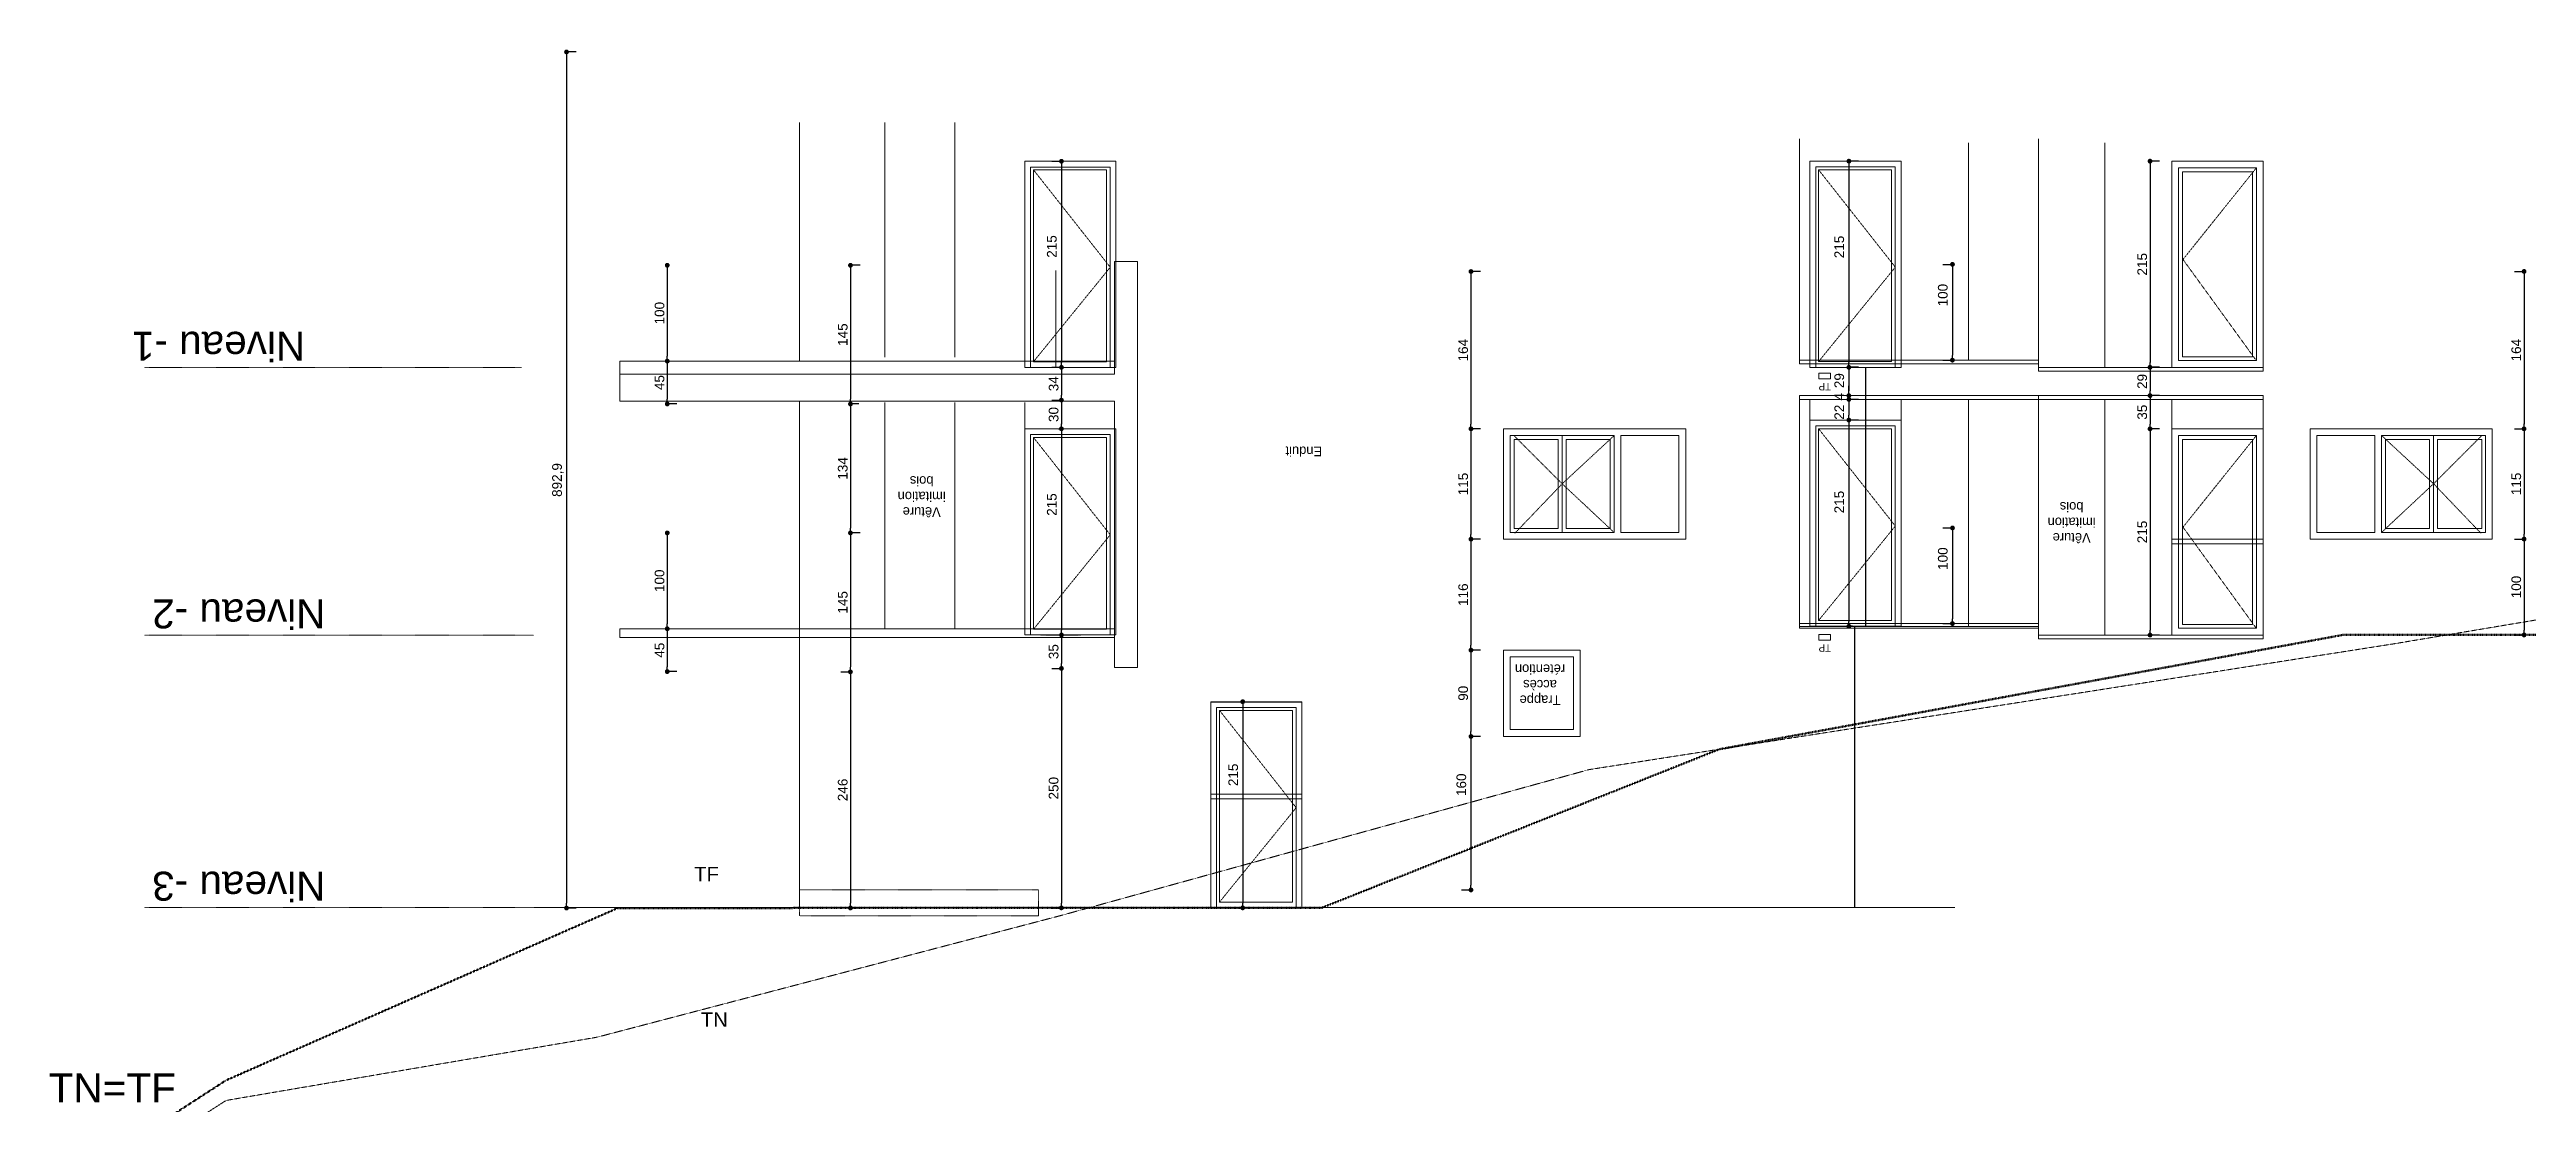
# Model space of a CAD drawing. Header units: centimetres. Extents: x -4990 to 114398, y -61489 to -12305.
# Drawn here: x 64645 to 67228, y -41263 to -40165 of the extents above; entities that cross this region are included whole.
import ezdxf

# ---------------------------------------------------------------- set-up
doc = ezdxf.new("R2010")
doc.units = ezdxf.units.CM
doc.header["$LTSCALE"] = 0.5
for name, pattern in [('Style de ligne -1', [0.41664, 0.20828, -0.20836]), ('Style de ligne -12', [0.738189, 0.492126, -0.246063]), ('Style de ligne -13', [0.147638, 0.098425, -0.049213])]:
    doc.linetypes.add(name, pattern=pattern)
doc.layers.get('0').update_dxf_attribs({"linetype": 'CONTINUOUS'})
doc.layers.get('DEFPOINTS').update_dxf_attribs({"linetype": 'CONTINUOUS'})
doc.layers.add('1-Façade Nord', color=7, linetype='CONTINUOUS')
doc.styles.add('ARIAL', font='arial.ttf')
doc.styles.add('Futura Std Book', font='')
doc.styles.add('Helvetica', font='')
doc.styles.get('Futura Std Book').set_extended_font_data('Futura Std Book')
doc.styles.get('Helvetica').set_extended_font_data('Helvetica')
doc.dimstyles.new('IS', dxfattribs={"dimtxt": 10.08724, "dimasz": 5.007446, "dimexe": 2, "dimexo": 10, "dimgap": 3, "dimtad": 1, "dimdec": 1, "dimtxsty": 'Helvetica', "dimblk": 'DOT', "dimblk1": 'DOT', "dimblk2": 'DOT', "dimcen": 0, "dimdle": 10, "dimazin": 0, "dimtfac": 0.8, "dimtdec": 1, "dimtix": 1, "dimtmove": 0, "dimatfit": 0, "dimldrblk": 'VW_FILLEDARROW-1', "dimfxl": 10, "dimfxlon": 1, "dimfrac": 2, "dimtolj": 1, "dimarcsym": 0})

msp = doc.modelspace()

# ---------------------------------------------------------------- texts
at = {"layer": '1-Façade Nord', "color": 7, "line_spacing_factor": 0.962448}
for s, insert, char_height, attachment_point, rotation, style in [('\\pt249.99;Niveau -1', (64911.708, -40489.827), 30.2066, 1, 180, 'ARIAL'), ('\\pt31.966;TP', (66496.186, -40520.723), 7.55165, 2, 180.002798, 'Futura Std Book'), ('\\pt249.99;Niveau -2', (64932.855, -40768.912), 30.2066, 1, 180, 'ARIAL'), ('\\pt31.966;TP', (66496.186, -40793.252), 7.55165, 2, 180.002798, 'Futura Std Book'), ('\\pt249.99;Niveau -3', (64932.854, -41052.883), 30.2066, 1, 180, 'ARIAL')]:
    msp.add_mtext(s, dxfattribs=dict(at, insert=insert, char_height=char_height, attachment_point=attachment_point, rotation=rotation, style=style))
at = {"layer": '1-Façade Nord', "color": 7, "char_height": 10.06887, "attachment_point": 2, "rotation": 179.993997, "line_spacing_factor": 0.962448, "style": 'Futura Std Book'}
for s, insert, width in [('\\pt24.085,49.499,74.238;Enduit', (65953.006, -40589.394), 49.1936), ('\\pt24.085,48.472,72.707,96.943,121.13;Vêture \\Pimitation \\Pbois', (65554.574, -40652.619), 67.41345), ('\\pt24.085,48.472,72.707,96.943,121.13;Vêture \\Pimitation \\Pbois', (66753.574, -40679.619), 67.41345), ('\\pt24.085,48.361,72.546;Trappe \\Paccès\\Prétention', (66199.287, -40848.929), 68.37239)]:
    msp.add_mtext(s, dxfattribs=dict(at, insert=insert, width=width))
at = {"layer": '1-Façade Nord', "color": 7, "attachment_point": 1, "line_spacing_factor": 0.834288, "style": 'Helvetica'}
for s, insert, char_height, width in [('\\pt29.293,58.602;TF', (65317.398, -41017.608), 15.13086, 25.85889), ('\\pt29.293,58.602,87.154;TN', (65324.296, -41169.244), 15.13086, 28.21533), ('\\pt29.296,58.587,87.154,116.21;TN=TF', (64644.296, -41233.082), 30.26172, 156.49632)]:
    msp.add_mtext(s, dxfattribs=dict(at, insert=insert, char_height=char_height, width=width))

# ---------------------------------------------------------------- blocks, each defined once
blk = doc.blocks.new('FENETRE TYPE')
at = {"color": 7, "linetype": 'Style de ligne -1', "lineweight": 5}
for p, q in [((8.9, -7), (59.2, -57.3)), ((59.2, -57.3), (113.4, -7)), ((59.2, -57.3), (9.8, -108.9)), ((113.4, -108), (59.2, -57.3))]:
    blk.add_line(p, q, dxfattribs=at)
at = {"color": 7, "linetype": 'Continuous', "lineweight": 13}
for p, q in [((55.2, -104), (55.2, -11)), ((59.2, -6.8), (59.2, -107.8)), ((63.4, -104), (63.4, -11)), ((113.4, -108), (113.4, -7)), ((120.4, -7), (120.4, -108))]:
    blk.add_line(p, q, dxfattribs=at)
at = {"color": 7, "linetype": 'Continuous', "lineweight": 13, "flags": 128}
blk.add_lwpolyline([(-2, 0), (188, 0), (188, -115), (-2, -115)], close=True, dxfattribs=at)
for points in [[(113.4, -108), (5, -108), (5, -7), (113.4, -7)], [(55.2, -104), (9, -104), (9, -11), (55.2, -11)], [(63.4, -11), (109.4, -11), (109.4, -104), (63.4, -104)], [(120.4, -7), (181, -7), (181, -108), (120.4, -108)]]:
    blk.add_lwpolyline(points, dxfattribs=at)
blk = doc.blocks.new('PORTE FENETRE TYPE 3bis FACADE')
at = {"color": 254, "linetype": 'Style de ligne -1', "lineweight": 13, "true_color": 0xdddddd}
for p, q in [((9, -9), (89, -110.5)), ((89, -110.5), (9, -209))]:
    blk.add_line(p, q, dxfattribs=at)
at = {"color": 7, "linetype": 'Continuous', "lineweight": 13, "flags": 128}
for points in [[(95, 0), (95, -215), (0, -215), (0, 0)], [(89, -6), (89, -215), (6, -215), (6, -6)], [(85, -9), (85, -209), (9, -209), (9, -9)]]:
    blk.add_lwpolyline(points, close=True, dxfattribs=at)
blk = doc.blocks.new('PORTE FENETRE TYPE')
at = {"color": 254, "linetype": 'Style de ligne -1', "lineweight": 13, "true_color": 0xdddddd}
for p, q in [((88, -7), (11.5, -102.5)), ((11.5, -102.5), (88, -208))]:
    blk.add_line(p, q, dxfattribs=at)
at = {"color": 7, "linetype": 'Continuous', "lineweight": 13, "flags": 128}
for points in [[(95, 0), (95, -215), (0, -215), (0, 0)], [(88, -7), (88, -208), (7, -208), (7, -7)], [(84, -11), (84, -204), (11, -204), (11, -11)]]:
    blk.add_lwpolyline(points, close=True, dxfattribs=at)
blk = doc.blocks.new('_DOT')
at = {"color": 0, "linetype": 'ByBlock', "lineweight": -2}
blk.add_line((-0.5, 0), (-1, 0), dxfattribs=at)
at = {"color": 0, "linetype": 'ByBlock', "const_width": 0.5}
blk.add_lwpolyline([(-0.25, 0, 1), (0.25, 0, 1)], format="xyb", close=True, dxfattribs=at)
blk = doc.blocks.new('*D3447')
at = {"layer": '1-Façade Nord', "color": 0, "linetype": 'Continuous', "lineweight": -2, "transparency": 16777216}
for p, q in [((67215.3, -40675.8), (67227.3, -40675.8)), ((67225.3, -40680.8), (67225.3, -40770.8)), ((67215.3, -40775.8), (67227.3, -40775.8))]:
    blk.add_line(p, q, dxfattribs=at)
at = {"layer": 'DEFPOINTS', "color": 0, "linetype": 'Continuous', "transparency": 16777216}
for p in [(67181.3, -40675.8), (67181.3, -40775.8), (67225.3, -40775.8)]:
    blk.add_point(p, dxfattribs=at)
at = {"layer": '1-Façade Nord', "color": 0, "linetype": 'Continuous', "lineweight": -2, "transparency": 16777216, "xscale": 5.007446289062499, "yscale": 5.007446289062499, "zscale": 5.007446289062499}
for p, rotation in [((67225.3, -40675.8), 90), ((67225.3, -40775.8), 270)]:
    blk.add_blockref('_DOT', p, dxfattribs=dict(at, rotation=rotation))
at = {"layer": '1-Façade Nord', "color": 0, "linetype": 'Continuous', "lineweight": 5, "transparency": 16777216, "insert": (67217.2, -40725.8), "char_height": 10.09, "attachment_point": 5, "rotation": 90, "style": 'Helvetica'}
blk.add_mtext('\\A1;100', dxfattribs=at)
blk = doc.blocks.new('VW_FILLEDARROW-1')
at = {"color": 0, "linetype": 'Continuous', "lineweight": 5, "flags": 128}
blk.add_lwpolyline([(-2, 0.54), (0, 0), (-2, -0.54)], close=True, dxfattribs=at)
blk = doc.blocks.new('*D3448')
at = {"layer": '1-Façade Nord', "color": 0, "linetype": 'Continuous', "lineweight": -2, "transparency": 16777216}
for p, q in [((67215.3, -40560.8), (67227.3, -40560.8)), ((67225.3, -40565.8), (67225.3, -40670.8)), ((67215.3, -40675.8), (67227.3, -40675.8))]:
    blk.add_line(p, q, dxfattribs=at)
at = {"layer": 'DEFPOINTS', "color": 0, "linetype": 'Continuous', "transparency": 16777216}
for p in [(67188.3, -40560.8), (67181.3, -40675.8), (67225.3, -40675.8)]:
    blk.add_point(p, dxfattribs=at)
at = {"layer": '1-Façade Nord', "color": 0, "linetype": 'Continuous', "lineweight": -2, "transparency": 16777216, "xscale": 5.007446289062499, "yscale": 5.007446289062499, "zscale": 5.007446289062499}
for p, rotation in [((67225.3, -40560.8), 90), ((67225.3, -40675.8), 270)]:
    blk.add_blockref('_DOT', p, dxfattribs=dict(at, rotation=rotation))
at = {"layer": '1-Façade Nord', "color": 0, "linetype": 'Continuous', "lineweight": 5, "transparency": 16777216, "insert": (67217.2, -40618.3), "char_height": 10.09, "attachment_point": 5, "rotation": 90, "style": 'Helvetica'}
blk.add_mtext('\\A1;115', dxfattribs=at)
blk = doc.blocks.new('*D3449')
at = {"layer": '1-Façade Nord', "color": 0, "linetype": 'Continuous', "lineweight": -2, "transparency": 16777216}
for p, q in [((67215.3, -40396.7), (67227.3, -40396.7)), ((67225.3, -40401.7), (67225.3, -40555.8)), ((67215.3, -40560.8), (67227.3, -40560.8))]:
    blk.add_line(p, q, dxfattribs=at)
at = {"layer": 'DEFPOINTS', "color": 0, "linetype": 'Continuous', "transparency": 16777216}
for p in [(67192.1, -40396.7), (67188.3, -40560.8), (67225.3, -40560.8)]:
    blk.add_point(p, dxfattribs=at)
at = {"layer": '1-Façade Nord', "color": 0, "linetype": 'Continuous', "lineweight": -2, "transparency": 16777216, "xscale": 5.007446289062499, "yscale": 5.007446289062499, "zscale": 5.007446289062499}
for p, rotation in [((67225.3, -40396.7), 90), ((67225.3, -40560.8), 270)]:
    blk.add_blockref('_DOT', p, dxfattribs=dict(at, rotation=rotation))
at = {"layer": '1-Façade Nord', "color": 0, "linetype": 'Continuous', "lineweight": 5, "transparency": 16777216, "insert": (67217.2, -40478.8), "char_height": 10.09, "attachment_point": 5, "rotation": 90, "style": 'Helvetica'}
blk.add_mtext('\\A1;164', dxfattribs=at)
blk = doc.blocks.new('*D3450')
at = {"layer": '1-Façade Nord', "color": 0, "linetype": 'Continuous', "lineweight": -2, "transparency": 16777216}
for p, q in [((66845.3, -40560.9), (66833.3, -40560.9)), ((66835.3, -40565.9), (66835.3, -40770.9)), ((66845.3, -40775.9), (66833.3, -40775.9))]:
    blk.add_line(p, q, dxfattribs=at)
at = {"layer": 'DEFPOINTS', "color": 0, "linetype": 'Continuous', "transparency": 16777216}
for p in [(66898.3, -40560.9), (66835.3, -40775.9), (66858.2, -40775.9)]:
    blk.add_point(p, dxfattribs=at)
at = {"layer": '1-Façade Nord', "color": 0, "linetype": 'Continuous', "lineweight": -2, "transparency": 16777216, "xscale": 5.007446289062499, "yscale": 5.007446289062499, "zscale": 5.007446289062499}
for p, rotation in [((66835.3, -40560.9), 90), ((66835.3, -40775.9), 270)]:
    blk.add_blockref('_DOT', p, dxfattribs=dict(at, rotation=rotation))
at = {"layer": '1-Façade Nord', "color": 0, "linetype": 'Continuous', "lineweight": 5, "transparency": 16777216, "insert": (66827.2, -40668.4), "char_height": 10.09, "attachment_point": 5, "rotation": 90, "style": 'Helvetica'}
blk.add_mtext('\\A1;215', dxfattribs=at)
blk = doc.blocks.new('*D3451')
at = {"layer": '1-Façade Nord', "color": 0, "linetype": 'Continuous', "lineweight": -2, "transparency": 16777216}
for p, q in [((66845.3, -40526.2), (66833.3, -40526.2)), ((66835.3, -40531.2), (66835.3, -40555.9)), ((66845.3, -40560.9), (66833.3, -40560.9))]:
    blk.add_line(p, q, dxfattribs=at)
at = {"layer": 'DEFPOINTS', "color": 0, "linetype": 'Continuous', "transparency": 16777216}
for p in [(66872.3, -40526.2), (66835.3, -40560.9), (66898.3, -40560.9)]:
    blk.add_point(p, dxfattribs=at)
at = {"layer": '1-Façade Nord', "color": 0, "linetype": 'Continuous', "lineweight": -2, "transparency": 16777216, "xscale": 5.007446289062499, "yscale": 5.007446289062499, "zscale": 5.007446289062499}
for p, rotation in [((66835.3, -40526.2), 90), ((66835.3, -40560.9), 270)]:
    blk.add_blockref('_DOT', p, dxfattribs=dict(at, rotation=rotation))
at = {"layer": '1-Façade Nord', "color": 0, "linetype": 'Continuous', "lineweight": 5, "transparency": 16777216, "insert": (66827.2, -40543.5), "char_height": 10.09, "attachment_point": 5, "rotation": 90, "style": 'Helvetica'}
blk.add_mtext('\\A1;35', dxfattribs=at)
blk = doc.blocks.new('*D3452')
at = {"layer": '1-Façade Nord', "color": 0, "linetype": 'Continuous', "lineweight": -2, "transparency": 16777216}
for p, q in [((66845.3, -40496.7), (66833.3, -40496.7)), ((66835.3, -40501.7), (66835.3, -40521.2)), ((66845.3, -40526.2), (66833.3, -40526.2))]:
    blk.add_line(p, q, dxfattribs=at)
at = {"layer": 'DEFPOINTS', "color": 0, "linetype": 'Continuous', "transparency": 16777216}
for p in [(66858.2, -40496.7), (66835.3, -40526.2), (66872.3, -40526.2)]:
    blk.add_point(p, dxfattribs=at)
at = {"layer": '1-Façade Nord', "color": 0, "linetype": 'Continuous', "lineweight": -2, "transparency": 16777216, "xscale": 5.007446289062499, "yscale": 5.007446289062499, "zscale": 5.007446289062499}
for p, rotation in [((66835.3, -40496.7), 90), ((66835.3, -40526.2), 270)]:
    blk.add_blockref('_DOT', p, dxfattribs=dict(at, rotation=rotation))
at = {"layer": '1-Façade Nord', "color": 0, "linetype": 'Continuous', "lineweight": 5, "transparency": 16777216, "insert": (66827.2, -40511.4), "char_height": 10.09, "attachment_point": 5, "rotation": 90, "style": 'Helvetica'}
blk.add_mtext('\\A1;29', dxfattribs=at)
blk = doc.blocks.new('*D3453')
at = {"layer": '1-Façade Nord', "color": 0, "linetype": 'Continuous', "lineweight": -2, "transparency": 16777216}
for p, q in [((66845.3, -40281.7), (66833.3, -40281.7)), ((66835.3, -40286.7), (66835.3, -40491.7)), ((66845.3, -40496.7), (66833.3, -40496.7))]:
    blk.add_line(p, q, dxfattribs=at)
at = {"layer": 'DEFPOINTS', "color": 0, "linetype": 'Continuous', "transparency": 16777216}
for p in [(66885.3, -40281.7), (66835.3, -40496.7), (66858.2, -40496.7)]:
    blk.add_point(p, dxfattribs=at)
at = {"layer": '1-Façade Nord', "color": 0, "linetype": 'Continuous', "lineweight": -2, "transparency": 16777216, "xscale": 5.007446289062499, "yscale": 5.007446289062499, "zscale": 5.007446289062499}
for p, rotation in [((66835.3, -40281.7), 90), ((66835.3, -40496.7), 270)]:
    blk.add_blockref('_DOT', p, dxfattribs=dict(at, rotation=rotation))
at = {"layer": '1-Façade Nord', "color": 0, "linetype": 'Continuous', "lineweight": 5, "transparency": 16777216, "insert": (66827.2, -40389.2), "char_height": 10.09, "attachment_point": 5, "rotation": 90, "style": 'Helvetica'}
blk.add_mtext('\\A1;215', dxfattribs=at)
blk = doc.blocks.new('*D3454')
at = {"layer": '1-Façade Nord', "color": 0, "linetype": 'Continuous', "lineweight": -2, "transparency": 16777216}
for p, q in [((66137.3, -40881.6), (66125.3, -40881.6)), ((66127.3, -40886.6), (66127.3, -41036.7)), ((66117.3, -41041.7), (66129.3, -41041.7))]:
    blk.add_line(p, q, dxfattribs=at)
at = {"layer": 'DEFPOINTS', "color": 0, "linetype": 'Continuous', "transparency": 16777216}
for p in [(66161.1, -40881.6), (65737.3, -41041.7), (66127.3, -41041.7)]:
    blk.add_point(p, dxfattribs=at)
at = {"layer": '1-Façade Nord', "color": 0, "linetype": 'Continuous', "lineweight": -2, "transparency": 16777216, "xscale": 5.007446289062499, "yscale": 5.007446289062499, "zscale": 5.007446289062499}
for p, rotation in [((66127.3, -40881.6), 90), ((66127.3, -41041.7), 270)]:
    blk.add_blockref('_DOT', p, dxfattribs=dict(at, rotation=rotation))
at = {"layer": '1-Façade Nord', "color": 0, "linetype": 'Continuous', "lineweight": 5, "transparency": 16777216, "insert": (66117.3, -40932), "char_height": 10.09, "attachment_point": 5, "rotation": 90, "style": 'Helvetica'}
blk.add_mtext('\\A1;160', dxfattribs=at)
blk = doc.blocks.new('*D3455')
at = {"layer": '1-Façade Nord', "color": 0, "linetype": 'Continuous', "lineweight": -2, "transparency": 16777216}
for p, q in [((66137.3, -40791.6), (66125.3, -40791.6)), ((66127.3, -40796.6), (66127.3, -40876.6)), ((66137.3, -40881.6), (66125.3, -40881.6))]:
    blk.add_line(p, q, dxfattribs=at)
at = {"layer": 'DEFPOINTS', "color": 0, "linetype": 'Continuous', "transparency": 16777216}
for p in [(66161.1, -40791.6), (66127.3, -40881.6), (66161.1, -40881.6)]:
    blk.add_point(p, dxfattribs=at)
at = {"layer": '1-Façade Nord', "color": 0, "linetype": 'Continuous', "lineweight": -2, "transparency": 16777216, "xscale": 5.007446289062499, "yscale": 5.007446289062499, "zscale": 5.007446289062499}
for p, rotation in [((66127.3, -40791.6), 90), ((66127.3, -40881.6), 270)]:
    blk.add_blockref('_DOT', p, dxfattribs=dict(at, rotation=rotation))
at = {"layer": '1-Façade Nord', "color": 0, "linetype": 'Continuous', "lineweight": 5, "transparency": 16777216, "insert": (66119.2, -40836.6), "char_height": 10.09, "attachment_point": 5, "rotation": 90, "style": 'Helvetica'}
blk.add_mtext('\\A1;90', dxfattribs=at)
blk = doc.blocks.new('*D3456')
at = {"layer": '1-Façade Nord', "color": 0, "linetype": 'Continuous', "lineweight": -2, "transparency": 16777216}
for p, q in [((66137.3, -40675.9), (66125.3, -40675.9)), ((66127.3, -40680.9), (66127.3, -40786.6)), ((66137.3, -40791.6), (66125.3, -40791.6))]:
    blk.add_line(p, q, dxfattribs=at)
at = {"layer": 'DEFPOINTS', "color": 0, "linetype": 'Continuous', "transparency": 16777216}
for p in [(66161.2, -40675.9), (66127.3, -40791.6), (66161.1, -40791.6)]:
    blk.add_point(p, dxfattribs=at)
at = {"layer": '1-Façade Nord', "color": 0, "linetype": 'Continuous', "lineweight": -2, "transparency": 16777216, "xscale": 5.007446289062499, "yscale": 5.007446289062499, "zscale": 5.007446289062499}
for p, rotation in [((66127.3, -40675.9), 90), ((66127.3, -40791.6), 270)]:
    blk.add_blockref('_DOT', p, dxfattribs=dict(at, rotation=rotation))
at = {"layer": '1-Façade Nord', "color": 0, "linetype": 'Continuous', "lineweight": 5, "transparency": 16777216, "insert": (66119.2, -40733.8), "char_height": 10.09, "attachment_point": 5, "rotation": 90, "style": 'Helvetica'}
blk.add_mtext('\\A1;116', dxfattribs=at)
blk = doc.blocks.new('*D3457')
at = {"layer": '1-Façade Nord', "color": 0, "linetype": 'Continuous', "lineweight": -2, "transparency": 16777216}
for p, q in [((66137.3, -40560.9), (66125.3, -40560.9)), ((66127.3, -40565.9), (66127.3, -40670.9)), ((66137.3, -40675.9), (66125.3, -40675.9))]:
    blk.add_line(p, q, dxfattribs=at)
at = {"layer": 'DEFPOINTS', "color": 0, "linetype": 'Continuous', "transparency": 16777216}
for p in [(66161.2, -40560.9), (66127.3, -40675.9), (66161.2, -40675.9)]:
    blk.add_point(p, dxfattribs=at)
at = {"layer": '1-Façade Nord', "color": 0, "linetype": 'Continuous', "lineweight": -2, "transparency": 16777216, "xscale": 5.007446289062499, "yscale": 5.007446289062499, "zscale": 5.007446289062499}
for p, rotation in [((66127.3, -40560.9), 90), ((66127.3, -40675.9), 270)]:
    blk.add_blockref('_DOT', p, dxfattribs=dict(at, rotation=rotation))
at = {"layer": '1-Façade Nord', "color": 0, "linetype": 'Continuous', "lineweight": 5, "transparency": 16777216, "insert": (66119.2, -40618.4), "char_height": 10.09, "attachment_point": 5, "rotation": 90, "style": 'Helvetica'}
blk.add_mtext('\\A1;115', dxfattribs=at)
blk = doc.blocks.new('*D3458')
at = {"layer": '1-Façade Nord', "color": 0, "linetype": 'Continuous', "lineweight": -2, "transparency": 16777216}
for p, q in [((66137.3, -40396.8), (66125.3, -40396.8)), ((66127.3, -40401.8), (66127.3, -40555.9)), ((66137.3, -40560.9), (66125.3, -40560.9))]:
    blk.add_line(p, q, dxfattribs=at)
at = {"layer": 'DEFPOINTS', "color": 0, "linetype": 'Continuous', "transparency": 16777216}
for p in [(66161.2, -40396.8), (66127.3, -40560.9), (66161.2, -40560.9)]:
    blk.add_point(p, dxfattribs=at)
at = {"layer": '1-Façade Nord', "color": 0, "linetype": 'Continuous', "lineweight": -2, "transparency": 16777216, "xscale": 5.007446289062499, "yscale": 5.007446289062499, "zscale": 5.007446289062499}
for p, rotation in [((66127.3, -40396.8), 90), ((66127.3, -40560.9), 270)]:
    blk.add_blockref('_DOT', p, dxfattribs=dict(at, rotation=rotation))
at = {"layer": '1-Façade Nord', "color": 0, "linetype": 'Continuous', "lineweight": 5, "transparency": 16777216, "insert": (66119.2, -40478.8), "char_height": 10.09, "attachment_point": 5, "rotation": 90, "style": 'Helvetica'}
blk.add_mtext('\\A1;164', dxfattribs=at)
blk = doc.blocks.new('*D3459')
at = {"layer": '1-Façade Nord', "color": 0, "linetype": 'Continuous', "lineweight": -2, "transparency": 16777216}
for p, q in [((65194.3, -40167.8), (65182.3, -40167.8)), ((65184.3, -40172.8), (65184.3, -41055.6)), ((65194.3, -41060.6), (65182.3, -41060.6))]:
    blk.add_line(p, q, dxfattribs=at)
at = {"layer": 'DEFPOINTS', "color": 0, "linetype": 'Continuous', "transparency": 16777216}
for p in [(65427.3, -40167.8), (65184.3, -41060.6), (65248.3, -41060.6)]:
    blk.add_point(p, dxfattribs=at)
at = {"layer": '1-Façade Nord', "color": 0, "linetype": 'Continuous', "lineweight": -2, "transparency": 16777216, "xscale": 5.007446289062499, "yscale": 5.007446289062499, "zscale": 5.007446289062499}
for p, rotation in [((65184.3, -40167.8), 90), ((65184.3, -41060.6), 270)]:
    blk.add_blockref('_DOT', p, dxfattribs=dict(at, rotation=rotation))
at = {"layer": '1-Façade Nord', "color": 0, "linetype": 'Continuous', "lineweight": 5, "transparency": 16777216, "insert": (65175.3, -40614.2), "char_height": 10.09, "attachment_point": 5, "rotation": 90, "style": 'Helvetica'}
blk.add_mtext('\\A1;892,9', dxfattribs=at)
blk = doc.blocks.new('*D3460')
at = {"layer": '1-Façade Nord', "color": 0, "linetype": 'Continuous', "lineweight": -2, "transparency": 16777216}
for p, q in [((65470.3, -40814.3), (65482.3, -40814.3)), ((65480.3, -40819.3), (65480.3, -41055.5)), ((65490.3, -41060.5), (65478.3, -41060.5))]:
    blk.add_line(p, q, dxfattribs=at)
at = {"layer": 'DEFPOINTS', "color": 0, "linetype": 'Continuous', "transparency": 16777216}
for p in [(65305.3, -40814.3), (65480.3, -41060.5), (65552.6, -41060.5)]:
    blk.add_point(p, dxfattribs=at)
at = {"layer": '1-Façade Nord', "color": 0, "linetype": 'Continuous', "lineweight": -2, "transparency": 16777216, "xscale": 5.007446289062499, "yscale": 5.007446289062499, "zscale": 5.007446289062499}
for p, rotation in [((65480.3, -40814.3), 90), ((65480.3, -41060.5), 270)]:
    blk.add_blockref('_DOT', p, dxfattribs=dict(at, rotation=rotation))
at = {"layer": '1-Façade Nord', "color": 0, "linetype": 'Continuous', "lineweight": 5, "transparency": 16777216, "insert": (65472.3, -40937.4), "char_height": 10.09, "attachment_point": 5, "rotation": 90, "style": 'Helvetica'}
blk.add_mtext('\\A1;246', dxfattribs=at)
blk = doc.blocks.new('*D3461')
at = {"layer": '1-Façade Nord', "color": 0, "linetype": 'Continuous', "lineweight": -2, "transparency": 16777216}
for p, q in [((65490.3, -40669.4), (65478.3, -40669.4)), ((65480.3, -40674.4), (65480.3, -40809.2)), ((65470.3, -40814.3), (65482.3, -40814.3))]:
    blk.add_line(p, q, dxfattribs=at)
at = {"layer": 'DEFPOINTS', "color": 0, "linetype": 'Continuous', "transparency": 16777216}
for p in [(65566.3, -40669.4), (65305.3, -40814.3), (65480.3, -40814.3)]:
    blk.add_point(p, dxfattribs=at)
at = {"layer": '1-Façade Nord', "color": 0, "linetype": 'Continuous', "lineweight": -2, "transparency": 16777216, "xscale": 5.007446289062499, "yscale": 5.007446289062499, "zscale": 5.007446289062499}
for p, rotation in [((65480.3, -40669.4), 90), ((65480.3, -40814.3), 270)]:
    blk.add_blockref('_DOT', p, dxfattribs=dict(at, rotation=rotation))
at = {"layer": '1-Façade Nord', "color": 0, "linetype": 'Continuous', "lineweight": 5, "transparency": 16777216, "insert": (65472.3, -40741.8), "char_height": 10.09, "attachment_point": 5, "rotation": 90, "style": 'Helvetica'}
blk.add_mtext('\\A1;145', dxfattribs=at)
blk = doc.blocks.new('*D3462')
at = {"layer": '1-Façade Nord', "color": 0, "linetype": 'Continuous', "lineweight": -2, "transparency": 16777216}
for p, q in [((65489, -40534.9), (65478.3, -40534.9)), ((65480.3, -40539.9), (65480.3, -40664.3)), ((65490.3, -40669.4), (65478.3, -40669.4))]:
    blk.add_line(p, q, dxfattribs=at)
at = {"layer": 'DEFPOINTS', "color": 0, "linetype": 'Continuous', "transparency": 16777216}
for p in [(65499, -40534.9), (65480.3, -40669.4), (65566.3, -40669.4)]:
    blk.add_point(p, dxfattribs=at)
at = {"layer": '1-Façade Nord', "color": 0, "linetype": 'Continuous', "lineweight": -2, "transparency": 16777216, "xscale": 5.007446289062499, "yscale": 5.007446289062499, "zscale": 5.007446289062499}
for p, rotation in [((65480.3, -40534.9), 90), ((65480.3, -40669.4), 270)]:
    blk.add_blockref('_DOT', p, dxfattribs=dict(at, rotation=rotation))
at = {"layer": '1-Façade Nord', "color": 0, "linetype": 'Continuous', "lineweight": 5, "transparency": 16777216, "insert": (65472.3, -40602.1), "char_height": 10.09, "attachment_point": 5, "rotation": 90, "style": 'Helvetica'}
blk.add_mtext('\\A1;134', dxfattribs=at)
blk = doc.blocks.new('*D3463')
at = {"layer": '1-Façade Nord', "color": 0, "linetype": 'Continuous', "lineweight": -2, "transparency": 16777216}
for p, q in [((65490.3, -40390.3), (65478.3, -40390.3)), ((65480.3, -40395.3), (65480.3, -40529.9)), ((65489, -40534.9), (65478.3, -40534.9))]:
    blk.add_line(p, q, dxfattribs=at)
at = {"layer": 'DEFPOINTS', "color": 0, "linetype": 'Continuous', "transparency": 16777216}
for p in [(65540.8, -40390.3), (65480.3, -40534.9), (65499, -40534.9)]:
    blk.add_point(p, dxfattribs=at)
at = {"layer": '1-Façade Nord', "color": 0, "linetype": 'Continuous', "lineweight": -2, "transparency": 16777216, "xscale": 5.007446289062499, "yscale": 5.007446289062499, "zscale": 5.007446289062499}
for p, rotation in [((65480.3, -40390.3), 90), ((65480.3, -40534.9), 270)]:
    blk.add_blockref('_DOT', p, dxfattribs=dict(at, rotation=rotation))
at = {"layer": '1-Façade Nord', "color": 0, "linetype": 'Continuous', "lineweight": 5, "transparency": 16777216, "insert": (65472.3, -40462.6), "char_height": 10.09, "attachment_point": 5, "rotation": 90, "style": 'Helvetica'}
blk.add_mtext('\\A1;145', dxfattribs=at)
blk = doc.blocks.new('*D3464')
at = {"layer": '1-Façade Nord', "color": 0, "linetype": 'Continuous', "lineweight": -2, "transparency": 16777216}
for p, q in [((65690.3, -40810.7), (65702.3, -40810.7)), ((65700.3, -40815.7), (65700.3, -41055.4)), ((65690.3, -41060.4), (65702.3, -41060.4))]:
    blk.add_line(p, q, dxfattribs=at)
at = {"layer": 'DEFPOINTS', "color": 0, "linetype": 'Continuous', "transparency": 16777216}
for p in [(65660.3, -40810.7), (65592.3, -41060.4), (65700.3, -41060.4)]:
    blk.add_point(p, dxfattribs=at)
at = {"layer": '1-Façade Nord', "color": 0, "linetype": 'Continuous', "lineweight": -2, "transparency": 16777216, "xscale": 5.007446289062499, "yscale": 5.007446289062499, "zscale": 5.007446289062499}
for p, rotation in [((65700.3, -40810.7), 90), ((65700.3, -41060.4), 270)]:
    blk.add_blockref('_DOT', p, dxfattribs=dict(at, rotation=rotation))
at = {"layer": '1-Façade Nord', "color": 0, "linetype": 'Continuous', "lineweight": 5, "transparency": 16777216, "insert": (65692.2, -40935.6), "char_height": 10.09, "attachment_point": 5, "rotation": 90, "style": 'Helvetica'}
blk.add_mtext('\\A1;250', dxfattribs=at)
blk = doc.blocks.new('*D3465')
at = {"layer": '1-Façade Nord', "color": 0, "linetype": 'Continuous', "lineweight": -2, "transparency": 16777216}
for p, q in [((65690.3, -40775.8), (65702.3, -40775.8)), ((65700.3, -40780.8), (65700.3, -40805.6)), ((65690.3, -40810.7), (65702.3, -40810.7))]:
    blk.add_line(p, q, dxfattribs=at)
at = {"layer": 'DEFPOINTS', "color": 0, "linetype": 'Continuous', "transparency": 16777216}
for p in [(65662.2, -40775.8), (65660.3, -40810.7), (65700.3, -40810.7)]:
    blk.add_point(p, dxfattribs=at)
at = {"layer": '1-Façade Nord', "color": 0, "linetype": 'Continuous', "lineweight": -2, "transparency": 16777216, "xscale": 5.007446289062499, "yscale": 5.007446289062499, "zscale": 5.007446289062499}
for p, rotation in [((65700.3, -40775.8), 90), ((65700.3, -40810.7), 270)]:
    blk.add_blockref('_DOT', p, dxfattribs=dict(at, rotation=rotation))
at = {"layer": '1-Façade Nord', "color": 0, "linetype": 'Continuous', "lineweight": 5, "transparency": 16777216, "insert": (65692.2, -40793.2), "char_height": 10.09, "attachment_point": 5, "rotation": 90, "style": 'Helvetica'}
blk.add_mtext('\\A1;35', dxfattribs=at)
blk = doc.blocks.new('*D3466')
at = {"layer": '1-Façade Nord', "color": 0, "linetype": 'Continuous', "lineweight": -2, "transparency": 16777216}
for p, q in [((65697.3, -40560.8), (65702.3, -40560.8)), ((65700.3, -40565.8), (65700.3, -40770.8)), ((65690.3, -40775.8), (65702.3, -40775.8))]:
    blk.add_line(p, q, dxfattribs=at)
at = {"layer": 'DEFPOINTS', "color": 0, "linetype": 'Continuous', "transparency": 16777216}
for p in [(65687.3, -40560.8), (65662.2, -40775.8), (65700.3, -40775.8)]:
    blk.add_point(p, dxfattribs=at)
at = {"layer": '1-Façade Nord', "color": 0, "linetype": 'Continuous', "lineweight": -2, "transparency": 16777216, "xscale": 5.007446289062499, "yscale": 5.007446289062499, "zscale": 5.007446289062499}
for p, rotation in [((65700.3, -40560.8), 90), ((65700.3, -40775.8), 270)]:
    blk.add_blockref('_DOT', p, dxfattribs=dict(at, rotation=rotation))
at = {"layer": '1-Façade Nord', "color": 0, "linetype": 'Continuous', "lineweight": 5, "transparency": 16777216, "insert": (65690.3, -40639.8), "char_height": 10.09, "attachment_point": 5, "rotation": 90, "style": 'Helvetica'}
blk.add_mtext('\\A1;215', dxfattribs=at)
blk = doc.blocks.new('*D3467')
at = {"layer": '1-Façade Nord', "color": 0, "linetype": 'Continuous', "lineweight": -2, "transparency": 16777216}
for p, q in [((65690.3, -40530.9), (65702.3, -40530.9)), ((65700.3, -40535.9), (65700.3, -40555.8)), ((65697.3, -40560.8), (65702.3, -40560.8))]:
    blk.add_line(p, q, dxfattribs=at)
at = {"layer": 'DEFPOINTS', "color": 0, "linetype": 'Continuous', "transparency": 16777216}
for p in [(65596.5, -40530.9), (65687.3, -40560.8), (65700.3, -40560.8)]:
    blk.add_point(p, dxfattribs=at)
at = {"layer": '1-Façade Nord', "color": 0, "linetype": 'Continuous', "lineweight": -2, "transparency": 16777216, "xscale": 5.007446289062499, "yscale": 5.007446289062499, "zscale": 5.007446289062499}
for p, rotation in [((65700.3, -40530.9), 90), ((65700.3, -40560.8), 270)]:
    blk.add_blockref('_DOT', p, dxfattribs=dict(at, rotation=rotation))
at = {"layer": '1-Façade Nord', "color": 0, "linetype": 'Continuous', "lineweight": 5, "transparency": 16777216, "insert": (65692.2, -40545.9), "char_height": 10.09, "attachment_point": 5, "rotation": 90, "style": 'Helvetica'}
blk.add_mtext('\\A1;30', dxfattribs=at)
blk = doc.blocks.new('*D3468')
at = {"layer": '1-Façade Nord', "color": 0, "linetype": 'Continuous', "lineweight": -2, "transparency": 16777216}
for p, q in [((65690.3, -40496.7), (65702.3, -40496.7)), ((65700.3, -40501.7), (65700.3, -40525.9)), ((65690.3, -40530.9), (65702.3, -40530.9))]:
    blk.add_line(p, q, dxfattribs=at)
at = {"layer": 'DEFPOINTS', "color": 0, "linetype": 'Continuous', "transparency": 16777216}
for p in [(65601.8, -40496.7), (65596.5, -40530.9), (65700.3, -40530.9)]:
    blk.add_point(p, dxfattribs=at)
at = {"layer": '1-Façade Nord', "color": 0, "linetype": 'Continuous', "lineweight": -2, "transparency": 16777216, "xscale": 5.007446289062499, "yscale": 5.007446289062499, "zscale": 5.007446289062499}
for p, rotation in [((65700.3, -40496.7), 90), ((65700.3, -40530.9), 270)]:
    blk.add_blockref('_DOT', p, dxfattribs=dict(at, rotation=rotation))
at = {"layer": '1-Façade Nord', "color": 0, "linetype": 'Continuous', "lineweight": 5, "transparency": 16777216, "insert": (65692.2, -40513.8), "char_height": 10.09, "attachment_point": 5, "rotation": 90, "style": 'Helvetica'}
blk.add_mtext('\\A1;34', dxfattribs=at)
blk = doc.blocks.new('*D3469')
at = {"layer": '1-Façade Nord', "color": 0, "linetype": 'Continuous', "lineweight": -2, "transparency": 16777216}
for p, q in [((65690.3, -40281.8), (65702.3, -40281.8)), ((65700.3, -40286.8), (65700.3, -40491.7)), ((65690.3, -40496.7), (65702.3, -40496.7))]:
    blk.add_line(p, q, dxfattribs=at)
at = {"layer": 'DEFPOINTS', "color": 0, "linetype": 'Continuous', "transparency": 16777216}
for p in [(65671.8, -40281.8), (65601.8, -40496.7), (65700.3, -40496.7)]:
    blk.add_point(p, dxfattribs=at)
at = {"layer": '1-Façade Nord', "color": 0, "linetype": 'Continuous', "lineweight": -2, "transparency": 16777216, "xscale": 5.007446289062499, "yscale": 5.007446289062499, "zscale": 5.007446289062499}
for p, rotation in [((65700.3, -40281.8), 90), ((65700.3, -40496.7), 270)]:
    blk.add_blockref('_DOT', p, dxfattribs=dict(at, rotation=rotation))
at = {"layer": '1-Façade Nord', "color": 0, "linetype": 'Continuous', "lineweight": 5, "transparency": 16777216, "insert": (65690.3, -40370.7), "char_height": 10.09, "attachment_point": 5, "rotation": 90, "style": 'Helvetica'}
blk.add_mtext('\\A1;215', dxfattribs=at)
blk = doc.blocks.new('*D3470')
at = {"layer": '1-Façade Nord', "color": 0, "linetype": 'Continuous', "lineweight": -2, "transparency": 16777216}
for p, q in [((65289.3, -40490.2), (65291.3, -40490.2)), ((65289.3, -40495.2), (65289.3, -40529.9)), ((65299.3, -40534.9), (65287.3, -40534.9))]:
    blk.add_line(p, q, dxfattribs=at)
at = {"layer": 'DEFPOINTS', "color": 0, "linetype": 'Continuous', "transparency": 16777216}
for p in [(65280.3, -40490.2), (65289.3, -40534.9), (65484.3, -40534.9)]:
    blk.add_point(p, dxfattribs=at)
at = {"layer": '1-Façade Nord', "color": 0, "linetype": 'Continuous', "lineweight": -2, "transparency": 16777216, "xscale": 5.007446289062499, "yscale": 5.007446289062499, "zscale": 5.007446289062499}
for p, rotation in [((65289.3, -40490.2), 90), ((65289.3, -40534.9), 270)]:
    blk.add_blockref('_DOT', p, dxfattribs=dict(at, rotation=rotation))
at = {"layer": '1-Façade Nord', "color": 0, "linetype": 'Continuous', "lineweight": 5, "transparency": 16777216, "insert": (65281.3, -40512.6), "char_height": 10.09, "attachment_point": 5, "rotation": 90, "style": 'Helvetica'}
blk.add_mtext('\\A1;45', dxfattribs=at)
blk = doc.blocks.new('*D3471')
at = {"layer": '1-Façade Nord', "color": 0, "linetype": 'Continuous', "lineweight": -2, "transparency": 16777216}
for p, q in [((65289.3, -40390.3), (65291.3, -40390.3)), ((65289.3, -40395.3), (65289.3, -40485.2)), ((65289.3, -40490.2), (65291.3, -40490.2))]:
    blk.add_line(p, q, dxfattribs=at)
at = {"layer": 'DEFPOINTS', "color": 0, "linetype": 'Continuous', "transparency": 16777216}
for p in [(65280.3, -40390.3), (65280.3, -40490.2), (65289.3, -40490.2)]:
    blk.add_point(p, dxfattribs=at)
at = {"layer": '1-Façade Nord', "color": 0, "linetype": 'Continuous', "lineweight": -2, "transparency": 16777216, "xscale": 5.007446289062499, "yscale": 5.007446289062499, "zscale": 5.007446289062499}
for p, rotation in [((65289.3, -40390.3), 90), ((65289.3, -40490.2), 270)]:
    blk.add_blockref('_DOT', p, dxfattribs=dict(at, rotation=rotation))
at = {"layer": '1-Façade Nord', "color": 0, "linetype": 'Continuous', "lineweight": 5, "transparency": 16777216, "insert": (65281.3, -40440.2), "char_height": 10.09, "attachment_point": 5, "rotation": 90, "style": 'Helvetica'}
blk.add_mtext('\\A1;100', dxfattribs=at)
blk = doc.blocks.new('*D3472')
at = {"layer": '1-Façade Nord', "color": 0, "linetype": 'Continuous', "lineweight": -2, "transparency": 16777216}
for p, q in [((65885.3, -40845.4), (65891.3, -40845.4)), ((65889.3, -40850.4), (65889.3, -41055.4)), ((65885.3, -41060.4), (65891.3, -41060.4))]:
    blk.add_line(p, q, dxfattribs=at)
at = {"layer": 'DEFPOINTS', "color": 0, "linetype": 'Continuous', "transparency": 16777216}
for p in [(65875.3, -40845.4), (65875.3, -41060.4), (65889.3, -41060.4)]:
    blk.add_point(p, dxfattribs=at)
at = {"layer": '1-Façade Nord', "color": 0, "linetype": 'Continuous', "lineweight": -2, "transparency": 16777216, "xscale": 5.007446289062499, "yscale": 5.007446289062499, "zscale": 5.007446289062499}
for p, rotation in [((65889.3, -40845.4), 90), ((65889.3, -41060.4), 270)]:
    blk.add_blockref('_DOT', p, dxfattribs=dict(at, rotation=rotation))
at = {"layer": '1-Façade Nord', "color": 0, "linetype": 'Continuous', "lineweight": 5, "transparency": 16777216, "insert": (65879.4, -40921.7), "char_height": 10.09, "attachment_point": 5, "rotation": 90, "style": 'Helvetica'}
blk.add_mtext('\\A1;215', dxfattribs=at)
blk = doc.blocks.new('*D3473')
at = {"layer": '1-Façade Nord', "color": 0, "linetype": 'Continuous', "lineweight": -2, "transparency": 16777216}
for p, q in [((65289.3, -40769.3), (65291.3, -40769.3)), ((65289.3, -40774.3), (65289.3, -40809)), ((65299.3, -40814), (65287.3, -40814))]:
    blk.add_line(p, q, dxfattribs=at)
at = {"layer": 'DEFPOINTS', "color": 0, "linetype": 'Continuous', "transparency": 16777216}
for p in [(65280.3, -40769.3), (65289.3, -40814), (65484.3, -40814)]:
    blk.add_point(p, dxfattribs=at)
at = {"layer": '1-Façade Nord', "color": 0, "linetype": 'Continuous', "lineweight": -2, "transparency": 16777216, "xscale": 5.007446289062499, "yscale": 5.007446289062499, "zscale": 5.007446289062499}
for p, rotation in [((65289.3, -40769.3), 90), ((65289.3, -40814), 270)]:
    blk.add_blockref('_DOT', p, dxfattribs=dict(at, rotation=rotation))
at = {"layer": '1-Façade Nord', "color": 0, "linetype": 'Continuous', "lineweight": 5, "transparency": 16777216, "insert": (65281.3, -40791.7), "char_height": 10.09, "attachment_point": 5, "rotation": 90, "style": 'Helvetica'}
blk.add_mtext('\\A1;45', dxfattribs=at)
blk = doc.blocks.new('*D3474')
at = {"layer": '1-Façade Nord', "color": 0, "linetype": 'Continuous', "lineweight": -2, "transparency": 16777216}
for p, q in [((65289.3, -40669.4), (65291.3, -40669.4)), ((65289.3, -40674.4), (65289.3, -40764.3)), ((65289.3, -40769.3), (65291.3, -40769.3))]:
    blk.add_line(p, q, dxfattribs=at)
at = {"layer": 'DEFPOINTS', "color": 0, "linetype": 'Continuous', "transparency": 16777216}
for p in [(65280.3, -40669.4), (65280.3, -40769.3), (65289.3, -40769.3)]:
    blk.add_point(p, dxfattribs=at)
at = {"layer": '1-Façade Nord', "color": 0, "linetype": 'Continuous', "lineweight": -2, "transparency": 16777216, "xscale": 5.007446289062499, "yscale": 5.007446289062499, "zscale": 5.007446289062499}
for p, rotation in [((65289.3, -40669.4), 90), ((65289.3, -40769.3), 270)]:
    blk.add_blockref('_DOT', p, dxfattribs=dict(at, rotation=rotation))
at = {"layer": '1-Façade Nord', "color": 0, "linetype": 'Continuous', "lineweight": 5, "transparency": 16777216, "insert": (65281.3, -40719.3), "char_height": 10.09, "attachment_point": 5, "rotation": 90, "style": 'Helvetica'}
blk.add_mtext('\\A1;100', dxfattribs=at)
blk = doc.blocks.new('*D3475')
at = {"layer": '1-Façade Nord', "color": 0, "linetype": 'Continuous', "lineweight": -2, "transparency": 16777216}
for p, q in [((66619.3, -40389.3), (66631.3, -40389.3)), ((66629.3, -40394.3), (66629.3, -40484.1)), ((66619.3, -40489.2), (66631.3, -40489.2))]:
    blk.add_line(p, q, dxfattribs=at)
at = {"layer": 'DEFPOINTS', "color": 0, "linetype": 'Continuous', "transparency": 16777216}
for p in [(66550.3, -40389.3), (66563.4, -40489.2), (66629.3, -40489.2)]:
    blk.add_point(p, dxfattribs=at)
at = {"layer": '1-Façade Nord', "color": 0, "linetype": 'Continuous', "lineweight": -2, "transparency": 16777216, "xscale": 5.007446289062499, "yscale": 5.007446289062499, "zscale": 5.007446289062499}
for p, rotation in [((66629.3, -40389.3), 90), ((66629.3, -40489.2), 270)]:
    blk.add_blockref('_DOT', p, dxfattribs=dict(at, rotation=rotation))
at = {"layer": '1-Façade Nord', "color": 0, "linetype": 'Continuous', "lineweight": 5, "transparency": 16777216, "insert": (66619.3, -40421.4), "char_height": 10.09, "attachment_point": 5, "rotation": 90, "style": 'Helvetica'}
blk.add_mtext('\\A1;100', dxfattribs=at)
blk = doc.blocks.new('*D3476')
at = {"layer": '1-Façade Nord', "color": 0, "linetype": 'Continuous', "lineweight": -2, "transparency": 16777216}
for p, q in [((66619.3, -40664.2), (66631.3, -40664.2)), ((66629.3, -40669.2), (66629.3, -40758.9)), ((66619.3, -40763.9), (66631.3, -40763.9))]:
    blk.add_line(p, q, dxfattribs=at)
at = {"layer": 'DEFPOINTS', "color": 0, "linetype": 'Continuous', "transparency": 16777216}
for p in [(66519.3, -40664.2), (66563.4, -40763.9), (66629.3, -40763.9)]:
    blk.add_point(p, dxfattribs=at)
at = {"layer": '1-Façade Nord', "color": 0, "linetype": 'Continuous', "lineweight": -2, "transparency": 16777216, "xscale": 5.007446289062499, "yscale": 5.007446289062499, "zscale": 5.007446289062499}
for p, rotation in [((66629.3, -40664.2), 90), ((66629.3, -40763.9), 270)]:
    blk.add_blockref('_DOT', p, dxfattribs=dict(at, rotation=rotation))
at = {"layer": '1-Façade Nord', "color": 0, "linetype": 'Continuous', "lineweight": 5, "transparency": 16777216, "insert": (66619.3, -40696.2), "char_height": 10.09, "attachment_point": 5, "rotation": 90, "style": 'Helvetica'}
blk.add_mtext('\\A1;100', dxfattribs=at)
blk = doc.blocks.new('*D3477')
at = {"layer": '1-Façade Nord', "color": 0, "linetype": 'Continuous', "lineweight": -2, "transparency": 16777216}
for p, q in [((66531.3, -40551.7), (66519.3, -40551.7)), ((66521.3, -40556.7), (66521.3, -40761.7)), ((66525, -40766.7), (66519.3, -40766.7))]:
    blk.add_line(p, q, dxfattribs=at)
at = {"layer": 'DEFPOINTS', "color": 0, "linetype": 'Continuous', "transparency": 16777216}
for p in [(66562.3, -40551.7), (66521.3, -40766.7), (66535, -40766.7)]:
    blk.add_point(p, dxfattribs=at)
at = {"layer": '1-Façade Nord', "color": 0, "linetype": 'Continuous', "lineweight": -2, "transparency": 16777216, "xscale": 5.007446289062499, "yscale": 5.007446289062499, "zscale": 5.007446289062499}
for p, rotation in [((66521.3, -40551.7), 90), ((66521.3, -40766.7), 270)]:
    blk.add_blockref('_DOT', p, dxfattribs=dict(at, rotation=rotation))
at = {"layer": '1-Façade Nord', "color": 0, "linetype": 'Continuous', "lineweight": 5, "transparency": 16777216, "insert": (66511.3, -40637.2), "char_height": 10.09, "attachment_point": 5, "rotation": 90, "style": 'Helvetica'}
blk.add_mtext('\\A1;215', dxfattribs=at)
blk = doc.blocks.new('*D3478')
at = {"layer": '1-Façade Nord', "color": 0, "linetype": 'Continuous', "lineweight": -2, "transparency": 16777216}
for p, q in [((66531.3, -40530.2), (66519.3, -40530.2)), ((66521.3, -40535.2), (66521.3, -40546.7)), ((66531.3, -40551.7), (66519.3, -40551.7))]:
    blk.add_line(p, q, dxfattribs=at)
at = {"layer": 'DEFPOINTS', "color": 0, "linetype": 'Continuous', "transparency": 16777216}
for p in [(66564.3, -40530.2), (66521.3, -40551.7), (66562.3, -40551.7)]:
    blk.add_point(p, dxfattribs=at)
at = {"layer": '1-Façade Nord', "color": 0, "linetype": 'Continuous', "lineweight": -2, "transparency": 16777216, "xscale": 5.007446289062499, "yscale": 5.007446289062499, "zscale": 5.007446289062499}
for p, rotation in [((66521.3, -40530.2), 90), ((66521.3, -40551.7), 270)]:
    blk.add_blockref('_DOT', p, dxfattribs=dict(at, rotation=rotation))
at = {"layer": '1-Façade Nord', "color": 0, "linetype": 'Continuous', "lineweight": 5, "transparency": 16777216, "insert": (66511.3, -40543.5), "char_height": 10.09, "attachment_point": 5, "rotation": 90, "style": 'Helvetica'}
blk.add_mtext('\\A1;22', dxfattribs=at)
blk = doc.blocks.new('*D3479')
at = {"layer": '1-Façade Nord', "color": 0, "linetype": 'Continuous', "lineweight": -2, "transparency": 16777216}
for p, q in [((66521.3, -40521.2), (66521.3, -40516.1)), ((66522.1, -40526.2), (66519.3, -40526.2)), ((66531.3, -40530.2), (66519.3, -40530.2)), ((66521.3, -40526.2), (66521.3, -40530.2)), ((66521.3, -40535.2), (66521.3, -40540.2))]:
    blk.add_line(p, q, dxfattribs=at)
at = {"layer": 'DEFPOINTS', "color": 0, "linetype": 'Continuous', "transparency": 16777216}
for p in [(66521.3, -40530.2), (66532.1, -40526.2), (66564.3, -40530.2)]:
    blk.add_point(p, dxfattribs=at)
at = {"layer": '1-Façade Nord', "color": 0, "linetype": 'Continuous', "lineweight": -2, "transparency": 16777216, "xscale": 5.007446289062499, "yscale": 5.007446289062499, "zscale": 5.007446289062499}
for p, rotation in [((66521.3, -40526.2), 270), ((66521.3, -40530.2), 90)]:
    blk.add_blockref('_DOT', p, dxfattribs=dict(at, rotation=rotation))
at = {"layer": '1-Façade Nord', "color": 0, "linetype": 'Continuous', "lineweight": 5, "transparency": 16777216, "insert": (66511.3, -40527.4), "char_height": 10.09, "attachment_point": 5, "rotation": 90, "style": 'Helvetica'}
blk.add_mtext('\\A1;4', dxfattribs=at)
blk = doc.blocks.new('*D3480')
at = {"layer": '1-Façade Nord', "color": 0, "linetype": 'Continuous', "lineweight": -2, "transparency": 16777216}
for p, q in [((66531.3, -40496.7), (66519.3, -40496.7)), ((66521.3, -40501.7), (66521.3, -40521.2)), ((66522.1, -40526.2), (66519.3, -40526.2))]:
    blk.add_line(p, q, dxfattribs=at)
at = {"layer": 'DEFPOINTS', "color": 0, "linetype": 'Continuous', "transparency": 16777216}
for p in [(66544.2, -40496.7), (66521.3, -40526.2), (66532.1, -40526.2)]:
    blk.add_point(p, dxfattribs=at)
at = {"layer": '1-Façade Nord', "color": 0, "linetype": 'Continuous', "lineweight": -2, "transparency": 16777216, "xscale": 5.007446289062499, "yscale": 5.007446289062499, "zscale": 5.007446289062499}
for p, rotation in [((66521.3, -40496.7), 90), ((66521.3, -40526.2), 270)]:
    blk.add_blockref('_DOT', p, dxfattribs=dict(at, rotation=rotation))
at = {"layer": '1-Façade Nord', "color": 0, "linetype": 'Continuous', "lineweight": 5, "transparency": 16777216, "insert": (66511.3, -40510.6), "char_height": 10.09, "attachment_point": 5, "rotation": 90, "style": 'Helvetica'}
blk.add_mtext('\\A1;29', dxfattribs=at)
blk = doc.blocks.new('*D3481')
at = {"layer": '1-Façade Nord', "color": 0, "linetype": 'Continuous', "lineweight": -2, "transparency": 16777216}
for p, q in [((66531.3, -40281.7), (66519.3, -40281.7)), ((66521.3, -40286.7), (66521.3, -40491.7)), ((66531.3, -40496.7), (66519.3, -40496.7))]:
    blk.add_line(p, q, dxfattribs=at)
at = {"layer": 'DEFPOINTS', "color": 0, "linetype": 'Continuous', "transparency": 16777216}
for p in [(66571.3, -40281.7), (66521.3, -40496.7), (66544.2, -40496.7)]:
    blk.add_point(p, dxfattribs=at)
at = {"layer": '1-Façade Nord', "color": 0, "linetype": 'Continuous', "lineweight": -2, "transparency": 16777216, "xscale": 5.007446289062499, "yscale": 5.007446289062499, "zscale": 5.007446289062499}
for p, rotation in [((66521.3, -40281.7), 90), ((66521.3, -40496.7), 270)]:
    blk.add_blockref('_DOT', p, dxfattribs=dict(at, rotation=rotation))
at = {"layer": '1-Façade Nord', "color": 0, "linetype": 'Continuous', "lineweight": 5, "transparency": 16777216, "insert": (66511.3, -40371.2), "char_height": 10.09, "attachment_point": 5, "rotation": 90, "style": 'Helvetica'}
blk.add_mtext('\\A1;215', dxfattribs=at)

# ---------------------------------------------------------------- dimensions: what is measured, and where the dimension line sits
at = {"layer": '1-Façade Nord', "color": 7, "linetype": 'Continuous', "lineweight": 5}
for base, p1, p2, override, picture, middle in [((65184.288, -41060.633), (65427.256, -40167.782), (65248.285, -41060.633), {"dimtxt": 10.08724, "dimpost": '<>', "dimtxsty": 'Helvetica', "dimtmove": 2}, '*D3459', (65175.283, -40614.207)), ((66835.288, -40496.717), (66885.288, -40281.717), (66858.164, -40496.717), {"dimtxt": 10.08724, "dimdec": 0, "dimpost": '<>', "dimtxsty": 'Helvetica', "dimtmove": 2}, '*D3453', (66827.244, -40389.217)), ((65289.296, -40490.207), (65280.296, -40390.251), (65280.296, -40490.207), {"dimtxt": 10.08724, "dimdec": 0, "dimpost": '<>', "dimtxsty": 'Helvetica', "dimtmove": 2}, '*D3471', (65281.252, -40440.229)), ((65480.296, -40534.906), (65540.796, -40390.251), (65498.996, -40534.906), {"dimtxt": 10.08724, "dimdec": 0, "dimpost": '<>', "dimtxsty": 'Helvetica', "dimtmove": 2}, '*D3463', (65472.252, -40462.578)), ((66127.288, -40560.889), (66161.19, -40396.789), (66161.189, -40560.889), {"dimtxt": 10.08724, "dimdec": 0, "dimpost": '<>', "dimtxsty": 'Helvetica', "dimtmove": 2}, '*D3458', (66119.244, -40478.839)), ((67225.288, -40560.816), (67192.147, -40396.689), (67188.288, -40560.816), {"dimtxt": 10.08724, "dimdec": 0, "dimpost": '<>', "dimtxsty": 'Helvetica', "dimtmove": 2}, '*D3449', (67217.244, -40478.752)), ((65289.296, -40534.906), (65280.296, -40490.207), (65484.296, -40534.906), {"dimtxt": 10.08724, "dimdec": 0, "dimpost": '<>', "dimtxsty": 'Helvetica', "dimtmove": 2}, '*D3470', (65281.252, -40512.557)), ((65700.288, -40530.87), (65601.788, -40496.688), (65596.47, -40530.87), {"dimtxt": 10.08724, "dimdec": 0, "dimpost": '<>', "dimtxsty": 'Helvetica', "dimtmove": 2}, '*D3468', (65692.244, -40513.779)), ((66835.288, -40526.158), (66858.164, -40496.717), (66872.288, -40526.158), {"dimtxt": 10.08724, "dimdec": 0, "dimpost": '<>', "dimtxsty": 'Helvetica', "dimtmove": 2}, '*D3452', (66827.244, -40511.437)), ((65480.296, -40669.351), (65498.996, -40534.906), (65566.296, -40669.351), {"dimtxt": 10.08724, "dimdec": 0, "dimpost": '<>', "dimtxsty": 'Helvetica', "dimtmove": 2}, '*D3462', (65472.252, -40602.128)), ((65700.288, -40560.834), (65596.47, -40530.87), (65687.288, -40560.834), {"dimtxt": 10.08724, "dimdec": 0, "dimpost": '<>', "dimtxsty": 'Helvetica', "dimtmove": 2}, '*D3467', (65692.244, -40545.852)), ((66835.288, -40560.88), (66872.288, -40526.158), (66898.288, -40560.88), {"dimtxt": 10.08724, "dimdec": 0, "dimpost": '<>', "dimtxsty": 'Helvetica', "dimtmove": 2}, '*D3451', (66827.244, -40543.519)), ((66127.288, -40675.889), (66161.189, -40560.889), (66161.189, -40675.889), {"dimtxt": 10.08724, "dimdec": 0, "dimpost": '<>', "dimtxsty": 'Helvetica', "dimtmove": 2}, '*D3457', (66119.244, -40618.389)), ((66835.288, -40775.88), (66898.288, -40560.88), (66858.164, -40775.88), {"dimtxt": 10.08724, "dimdec": 0, "dimpost": '<>', "dimtxsty": 'Helvetica', "dimtmove": 2}, '*D3450', (66827.244, -40668.38)), ((67225.288, -40675.816), (67188.288, -40560.816), (67181.296, -40675.816), {"dimtxt": 10.08724, "dimdec": 0, "dimpost": '<>', "dimtxsty": 'Helvetica', "dimtmove": 2}, '*D3448', (67217.244, -40618.316)), ((65289.296, -40769.307), (65280.296, -40669.351), (65280.296, -40769.307), {"dimtxt": 10.08724, "dimdec": 0, "dimpost": '<>', "dimtxsty": 'Helvetica', "dimtmove": 2}, '*D3474', (65281.252, -40719.329)), ((65480.296, -40814.257), (65566.296, -40669.351), (65305.296, -40814.257), {"dimtxt": 10.08724, "dimdec": 0, "dimpost": '<>', "dimtxsty": 'Helvetica', "dimtmove": 2}, '*D3461', (65472.252, -40741.804)), ((66127.288, -40791.642), (66161.189, -40675.889), (66161.134, -40791.642), {"dimtxt": 10.08724, "dimdec": 0, "dimpost": '<>', "dimtxsty": 'Helvetica', "dimtmove": 2}, '*D3456', (66119.244, -40733.765)), ((67225.288, -40775.774), (67181.296, -40675.816), (67181.288, -40775.774), {"dimtxt": 10.08724, "dimdec": 0, "dimpost": '<>', "dimtxsty": 'Helvetica', "dimtmove": 2}, '*D3447', (67217.244, -40725.795)), ((65289.296, -40814.006), (65280.296, -40769.307), (65484.296, -40814.006), {"dimtxt": 10.08724, "dimdec": 0, "dimpost": '<>', "dimtxsty": 'Helvetica', "dimtmove": 2}, '*D3473', (65281.252, -40791.657)), ((65700.288, -40810.657), (65662.175, -40775.834), (65660.296, -40810.657), {"dimtxt": 10.08724, "dimdec": 0, "dimpost": '<>', "dimtxsty": 'Helvetica', "dimtmove": 2}, '*D3465', (65692.244, -40793.245)), ((66127.288, -40881.642), (66161.134, -40791.642), (66161.134, -40881.642), {"dimtxt": 10.08724, "dimdec": 0, "dimpost": '<>', "dimtxsty": 'Helvetica', "dimtmove": 2}, '*D3455', (66119.244, -40836.642)), ((65480.296, -41060.466), (65305.296, -40814.257), (65552.576, -41060.466), {"dimtxt": 10.08724, "dimdec": 0, "dimpost": '<>', "dimtxsty": 'Helvetica', "dimtmove": 2}, '*D3460', (65472.252, -40937.362)), ((65700.288, -41060.444), (65660.296, -40810.657), (65592.298, -41060.444), {"dimtxt": 10.08724, "dimdec": 0, "dimpost": '<>', "dimtxsty": 'Helvetica', "dimtmove": 2}, '*D3464', (65692.244, -40935.551))]:
    dim = msp.add_linear_dim(base=base, p1=p1, p2=p2, angle=90, dimstyle='IS', override=override, dxfattribs=at)
    dim.commit()
    dim.dimension.update_dxf_attribs({"geometry": picture, "text_midpoint": middle})
for base, p1, p2, picture, middle in [((65700.288, -40496.688), (65671.788, -40281.805), (65601.788, -40496.688), '*D3469', (65690.303, -40370.747)), ((66521.296, -40496.717), (66571.296, -40281.717), (66544.173, -40496.717), '*D3481', (66511.311, -40371.217)), ((66629.296, -40489.151), (66550.296, -40389.338), (66563.423, -40489.151), '*D3475', (66619.311, -40421.403)), ((66521.296, -40526.158), (66544.173, -40496.717), (66532.106, -40526.158), '*D3480', (66511.311, -40510.558)), ((66521.296, -40530.158), (66532.106, -40526.158), (66564.296, -40530.158), '*D3479', (66511.311, -40527.444)), ((66521.296, -40551.706), (66564.296, -40530.158), (66562.296, -40551.706), '*D3478', (66511.311, -40543.532)), ((65700.288, -40775.834), (65687.288, -40560.834), (65662.175, -40775.834), '*D3466', (65690.303, -40639.788)), ((66521.296, -40766.706), (66562.296, -40551.706), (66534.998, -40766.706), '*D3477', (66511.311, -40637.206)), ((66629.296, -40763.944), (66519.296, -40664.15), (66563.423, -40763.944), '*D3476', (66619.311, -40696.21)), ((65889.339, -41060.409), (65875.284, -40845.409), (65875.284, -41060.409), '*D3472', (65879.354, -40921.679)), ((66127.288, -41041.703), (66161.134, -40881.642), (65737.288, -41041.703), '*D3454', (66117.303, -40932.023))]:
    dim = msp.add_linear_dim(base=base, p1=p1, p2=p2, angle=90, dimstyle='IS', override={"dimtxt": 10.08724, "dimdec": 0, "dimpost": '<>', "dimtxsty": 'Helvetica', "dimtmove": 2}, dxfattribs=at)
    dim.commit()
    dim.dimension.update_dxf_attribs({"geometry": picture, "text_midpoint": middle, "dimtype": 160})

# ---------------------------------------------------------------- linework, layer by layer
at = {"layer": '1-Façade Nord', "color": 7, "linetype": 'Continuous', "lineweight": 13}
for p, q in [((65427.257, -40241.514), (65427.257, -40490.207)), ((65516.175, -40486.191), (65516.175, -40241.514)), ((65589.175, -40486.191), (65589.175, -40241.514)), ((66469.869, -40258.413), (66469.869, -40493.151)), ((66718.879, -40258.413), (66718.879, -40500.717)), ((66646.007, -40262.413), (66646.007, -40489.151)), ((66788.164, -40496.371), (66788.164, -40262.413)), ((65694.534, -40496.833), (65694.534, -40395.833)), ((65516.175, -40769.393), (65516.175, -40533.489)), ((65589.175, -40769.393), (65589.175, -40533.489)), ((65662.175, -40560.834), (65662.175, -40533.489)), ((66469.854, -40526.158), (66469.854, -40768.563)), ((66480.714, -40551.706), (66480.714, -40530.158)), ((66575.714, -40551.706), (66575.714, -40530.158)), ((66645.992, -40530.158), (66645.992, -40766.905)), ((66718.864, -40526.158), (66718.864, -40779.88)), ((66788.149, -40530.158), (66788.149, -40775.88)), ((66858.164, -40560.88), (66858.164, -40530.158)), ((66953.164, -40526.158), (66953.164, -40560.458)), ((66469.854, -40766.905), (66718.864, -40766.905)), ((66858.164, -40775.88), (66718.864, -40775.88))]:
    msp.add_line(p, q, dxfattribs=at)
at = {"layer": '1-Façade Nord', "color": 1, "linetype": 'Style de ligne -1', "lineweight": 5, "true_color": 0xff0000}
for p, q in [((64744.296, -40496.896), (65137.655, -40496.896)), ((64744.296, -40775.981), (65150.15, -40775.981)), ((64744.296, -41059.952), (65150.149, -41059.952))]:
    msp.add_line(p, q, dxfattribs=at)
at = {"layer": '1-Façade Nord', "color": 7, "linetype": 'Style de ligne -1', "lineweight": 5}
for p, q in [((65678.296, -40496.805), (65720.296, -40496.805)), ((66538.796, -40496.717), (66503.796, -40496.717)), ((65678.296, -40775.95), (65720.296, -40775.95)), ((66538.796, -40766.706), (66503.796, -40766.706))]:
    msp.add_line(p, q, dxfattribs=at)
at = {"layer": '1-Façade Nord'}
for p, q in [((66538.796, -40496.717), (66538.796, -40766.706)), ((66527.144, -40766.706), (66527.144, -41059.952)), ((65856.056, -40845.409), (65951.056, -40845.409))]:
    msp.add_line(p, q, dxfattribs=at)
at = {"layer": '1-Façade Nord', "color": 7, "linetype": 'Continuous', "lineweight": 18}
for p, q in [((65427.256, -40532.131), (65427.256, -41060.535)), ((66631.619, -41059.952), (65150.149, -41059.952))]:
    msp.add_line(p, q, dxfattribs=at)
at = {"layer": '1-Façade Nord', "color": 7, "linetype": 'Style de ligne -13', "lineweight": 50, "flags": 128}
msp.add_lwpolyline([(71164.296, -40179.243), (70887.075, -40203.387), (70353.075, -40212.967), (69830.895, -40212.964), (69553.539, -40294.226), (69276.689, -40294.226), (68753.092, -40372.761), (68133.061, -40487.689), (68040.689, -40487.689), (67463.41, -40696.226), (67463.41, -40775.797), (67036.347, -40775.762), (66386.296, -40894.983), (65971.526, -41060.409), (65657.563, -41060.409), (65237.613, -41060.638), (64829.221, -41240.255), (64466.221, -41475.255), (63580.221, -41943.255), (63294.221, -41975.255), (63020.993, -41985.762)], dxfattribs=at)
at = {"layer": '1-Façade Nord', "color": 1, "linetype": 'Style de ligne -12', "lineweight": 18, "true_color": 0xff0000, "flags": 128}
msp.add_lwpolyline([(71081.695, -40211.485), (70364.076, -40309.149), (69169.296, -40399.149), (68835.5, -40431.653), (68606.277, -40503.018), (68444.296, -40531.762), (67714.221, -40680.255), (67088.221, -40785.255), (66250.221, -40916.255), (65700.221, -41068.255), (65216.221, -41195.255), (64829.221, -41261.255), (64466.221, -41496.255), (63580.221, -41964.255), (63294.221, -41996.255), (63020.993, -42006.762)], dxfattribs=at)
at = {"layer": '1-Façade Nord', "color": 7, "linetype": 'Continuous', "lineweight": 13, "flags": 128}
for points in [[(65779.534, -40386.247), (65779.534, -40809.856), (65755.475, -40809.856), (65755.475, -40532.131), (65239.92, -40532.131), (65239.92, -40503.86), (65755.475, -40503.86), (65755.475, -40386.247)], [(65239.92, -40490.207), (65755.475, -40490.207), (65755.475, -40503.86), (65239.92, -40503.86)], [(66489.986, -40502.694), (66501.986, -40502.694), (66501.986, -40508.694), (66489.986, -40508.694)], [(66858.164, -40675.882), (66953.164, -40675.882), (66953.164, -40680.882), (66858.164, -40680.882)], [(65239.92, -40769.393), (65755.475, -40769.393), (65755.475, -40778.475), (65239.92, -40778.475)], [(66469.854, -40763.944), (66718.864, -40763.944), (66718.864, -40768.563), (66469.854, -40768.563)], [(66489.986, -40775.223), (66501.986, -40775.223), (66501.986, -40781.223), (66489.986, -40781.223)], [(66161.134, -40791.642), (66241.134, -40791.642), (66241.134, -40881.642), (66161.134, -40881.642)], [(66168.109, -40798.69), (66234.109, -40798.69), (66234.109, -40874.242), (66168.109, -40874.242)], [(65951.089, -40946.756), (65856.089, -40946.756), (65856.089, -40941.756), (65951.089, -40941.756)]]:
    msp.add_lwpolyline(points, close=True, dxfattribs=at)
at = {"layer": '1-Façade Nord', "color": 7, "linetype": 'Continuous', "lineweight": 5, "flags": 128}
for points in [[(66469.728, -40489.151), (66718.879, -40489.151), (66718.879, -40493.151), (66469.728, -40493.151)], [(66718.879, -40496.717), (66953.164, -40496.717), (66953.164, -40500.717), (66718.879, -40500.717)], [(66469.854, -40526.158), (66718.864, -40526.158), (66718.864, -40530.158), (66469.854, -40530.158)], [(66718.864, -40526.158), (66953.149, -40526.158), (66953.149, -40530.158), (66718.864, -40530.158)], [(66718.865, -40775.88), (66953.149, -40775.88), (66953.149, -40779.88), (66718.865, -40779.88)]]:
    msp.add_lwpolyline(points, close=True, dxfattribs=at)
at = {"layer": '1-Façade Nord', "color": 254, "linetype": 'Style de ligne -1', "lineweight": 5, "true_color": 0xe6e6e6, "flags": 128}
msp.add_lwpolyline([(65427.256, -41041.689), (65676.454, -41041.689), (65676.454, -41068.689), (65427.256, -41068.689)], close=True, dxfattribs=at)

# ---------------------------------------------------------------- block references
at = {"layer": '1-Façade Nord', "color": 7, "rotation": 1.139258784126824e-10}
for p in [(65662.175, -40281.805), (66480.729, -40281.717), (65662.175, -40560.834), (66480.714, -40551.706), (65856.056, -40845.409)]:
    msp.add_blockref('PORTE FENETRE TYPE 3bis FACADE', p, dxfattribs=at)
at = {"layer": '1-Façade Nord', "color": 7}
for name, p in [('PORTE FENETRE TYPE', (66858.164, -40281.717)), ('FENETRE TYPE', (66163.169, -40560.889)), ('PORTE FENETRE TYPE', (66858.164, -40560.88))]:
    msp.add_blockref(name, p, dxfattribs=at)
at = {"layer": '1-Façade Nord', "color": 7, "xscale": -1, "rotation": 3.677058657558519e-11}
msp.add_blockref('FENETRE TYPE', (67190.166, -40560.816), dxfattribs=at)

msp.set_redraw_order([(e.dxf.handle, doc.entitydb.next_handle()) for e in msp.query("TEXT MTEXT ATTDEF DIMENSION ARC_DIMENSION")])  # texts and dimensions are drawn at this point

doc.saveas('drawing.dxf')
